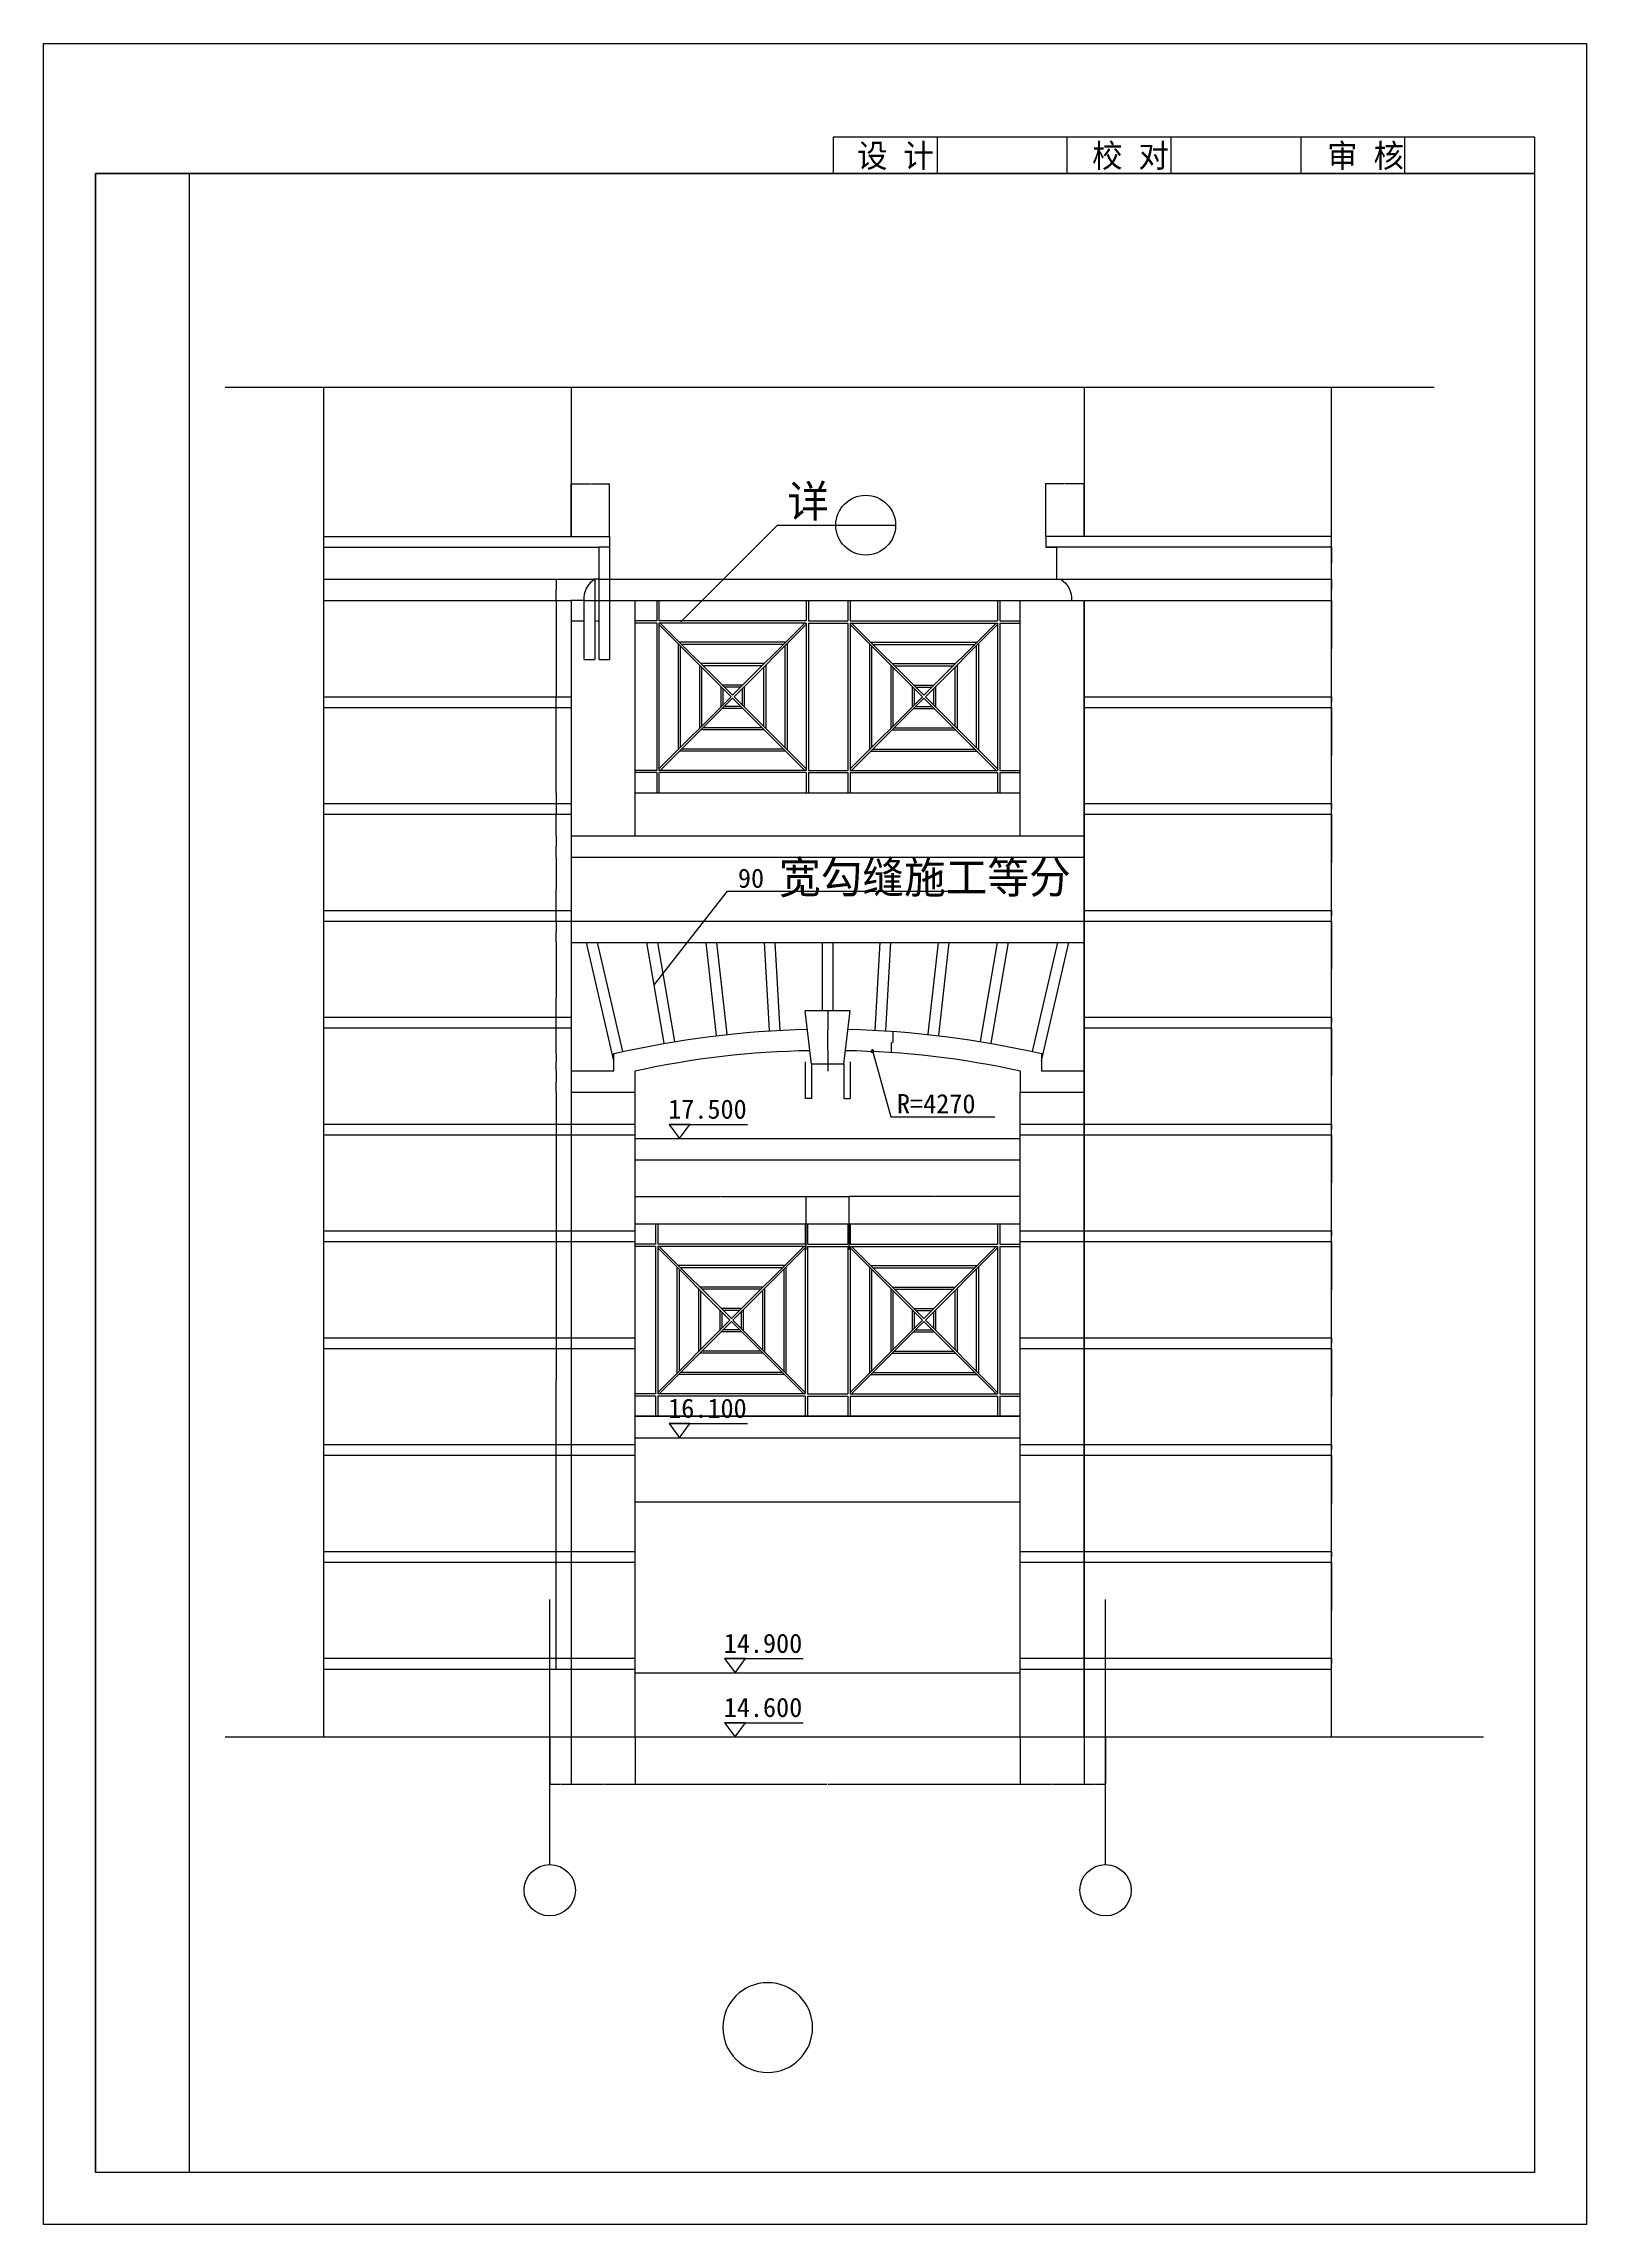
# Model space of a CAD drawing. Header units: metres. Extents: x -2 to 48064, y 0 to 84902.
# Drawn here: x 40847 to 48064, y 65474 to 75680 of the extents above; entities that cross this region are included whole.
import ezdxf

# ---------------------------------------------------------------- set-up
doc = ezdxf.new("R2010")
doc.units = ezdxf.units.M
for name, color, linetype in [('BHATCH', 15, 'Continuous'), ('DIM', 3, 'Continuous'), ('PUB_DIM', 3, 'Continuous'), ('PUB_TEXT', 7, 'Continuous'), ('TK', 143, 'Continuous'), ('WALL', 2, 'Continuous')]:
    doc.layers.add(name, color=color, linetype=linetype)
doc.dimstyles.get("Standard").update_dxf_attribs({"dimtxt": 2.5, "dimasz": 2.5, "dimexe": 1.25, "dimexo": 0.625, "dimtad": 1, "dimcen": 2.5, "dimazin": 3, "dimtfac": 1, "dimtmove": 0, "dimatfit": 3})

# ---------------------------------------------------------------- blocks, each defined once
blk = doc.blocks.new('_INDEX1')
blk.add_lwpolyline([(-0.5, 0, 1), (0.5, 0, 1)], format="xyb", close=True)
blk = doc.blocks.new('_INDEX')
blk.add_line((-0.5, 0), (0.5, 0))
blk.add_circle((0, 0), 0.5)
blk = doc.blocks.new('*D106')
for p, q in [((43315.06, 73372.77), (43315.06, 73618.68)), ((43315.31, 73618.68), (43403.56, 73618.68)), ((43406.56, 73618.68), (43494.81, 73618.68)), ((43495.06, 73372.77), (43495.06, 73618.68))]:
    blk.add_line(p, q)
at = {"layer": 'Defpoints'}
for p in [(43315.06, 73618.68), (43315.06, 73372.77), (43495.06, 73372.77)]:
    blk.add_point(p, dxfattribs=at)
at = {"layer": 'DIM', "insert": (43405.06, 73618.68), "char_height": 1, "attachment_point": 5}
blk.add_mtext('180', dxfattribs=at)
blk = doc.blocks.new('*D107')
for p, q in [((43244.48, 73122.77), (43244.23, 73122.77)), ((43244.73, 73172.77), (43244.73, 73122.77)), ((43244.73, 73072.77), (43244.73, 73122.77)), ((43244.73, 73122.77), (43244.73, 73122.77)), ((43244.98, 73122.77), (43245.23, 73122.77))]:
    blk.add_line(p, q)
at = {"layer": 'Defpoints'}
for p in [(43244.73, 73172.77), (43244.73, 73122.77), (43244.73, 73072.77)]:
    blk.add_point(p, dxfattribs=at)
at = {"layer": 'DIM', "insert": (43244.73, 73123.895), "char_height": 1, "attachment_point": 5}
blk.add_mtext('0', dxfattribs=at)
blk = doc.blocks.new('*D108')
for p, q in [((43244.73, 73072.77), (43244.73, 72622.77)), ((43244.48, 72622.77), (43244.23, 72622.77)), ((43244.73, 72172.77), (43244.73, 72622.77)), ((43244.73, 72622.77), (43244.73, 72622.77)), ((43244.98, 72622.77), (43245.23, 72622.77))]:
    blk.add_line(p, q)
at = {"layer": 'Defpoints'}
for p in [(43244.73, 73072.77), (43244.73, 72622.77), (43244.73, 72172.77)]:
    blk.add_point(p, dxfattribs=at)
at = {"layer": 'DIM', "insert": (43244.73, 72623.895), "char_height": 1, "attachment_point": 5}
blk.add_mtext('0', dxfattribs=at)
blk = doc.blocks.new('*D109')
for p, q in [((43244.73, 72172.77), (43244.73, 72072.77)), ((43244.48, 72072.77), (43244.23, 72072.77)), ((43244.73, 71972.77), (43244.73, 72072.77)), ((43244.73, 72072.77), (43244.73, 72072.77)), ((43244.98, 72072.77), (43245.23, 72072.77))]:
    blk.add_line(p, q)
at = {"layer": 'Defpoints'}
for p in [(43244.73, 72172.77), (43244.73, 72072.77), (43244.73, 71972.77)]:
    blk.add_point(p, dxfattribs=at)
at = {"layer": 'DIM', "insert": (43244.73, 72073.895), "char_height": 1, "attachment_point": 5}
blk.add_mtext('0', dxfattribs=at)
blk = doc.blocks.new('*D110')
for p, q in [((43244.73, 71972.77), (43244.73, 71922.77)), ((43244.48, 71922.77), (43244.23, 71922.77)), ((43244.73, 71872.77), (43244.73, 71922.77)), ((43244.73, 71922.77), (43244.73, 71922.77)), ((43244.98, 71922.77), (43245.23, 71922.77))]:
    blk.add_line(p, q)
at = {"layer": 'Defpoints'}
for p in [(43244.73, 71972.77), (43244.73, 71922.77), (43244.73, 71872.77)]:
    blk.add_point(p, dxfattribs=at)
at = {"layer": 'DIM', "insert": (43244.73, 71923.895), "char_height": 1, "attachment_point": 5}
blk.add_mtext('0', dxfattribs=at)
blk = doc.blocks.new('*D111')
for p, q in [((43244.73, 71872.77), (43244.73, 71722.77)), ((43244.48, 71722.77), (43244.23, 71722.77)), ((43244.73, 71572.77), (43244.73, 71722.77)), ((43244.73, 71722.77), (43244.73, 71722.77)), ((43244.98, 71722.77), (43245.23, 71722.77))]:
    blk.add_line(p, q)
at = {"layer": 'Defpoints'}
for p in [(43244.73, 71872.77), (43244.73, 71722.77), (43244.73, 71572.77)]:
    blk.add_point(p, dxfattribs=at)
at = {"layer": 'DIM', "insert": (43244.73, 71723.895), "char_height": 1, "attachment_point": 5}
blk.add_mtext('0', dxfattribs=at)
blk = doc.blocks.new('*D112')
for p, q in [((43244.73, 71572.77), (43244.73, 71522.77)), ((43244.48, 71522.77), (43244.23, 71522.77)), ((43244.73, 71472.77), (43244.73, 71522.77)), ((43244.73, 71522.77), (43244.73, 71522.77)), ((43244.98, 71522.77), (43245.23, 71522.77))]:
    blk.add_line(p, q)
at = {"layer": 'Defpoints'}
for p in [(43244.73, 71572.77), (43244.73, 71522.77), (43244.73, 71472.77)]:
    blk.add_point(p, dxfattribs=at)
at = {"layer": 'DIM', "insert": (43244.73, 71523.895), "char_height": 1, "attachment_point": 5}
blk.add_mtext('0', dxfattribs=at)
blk = doc.blocks.new('*D113')
for p, q in [((46871.78, 73447.28), (46871.53, 73447.28)), ((46872.03, 73372.77), (46872.03, 73447.28)), ((46872.03, 73322.77), (46872.03, 73447.28)), ((46872.03, 73447.28), (46872.03, 73447.28)), ((46872.28, 73447.28), (46872.53, 73447.28))]:
    blk.add_line(p, q)
at = {"layer": 'Defpoints'}
for p in [(46872.03, 73447.28), (46872.03, 73372.77), (46872.03, 73322.77)]:
    blk.add_point(p, dxfattribs=at)
at = {"layer": 'DIM', "insert": (46872.03, 73448.405), "char_height": 1, "attachment_point": 5}
blk.add_mtext('0', dxfattribs=at)
blk = doc.blocks.new('*D114')
for p, q in [((46872.03, 73322.77), (46872.03, 73247.77)), ((46871.78, 73247.77), (46871.53, 73247.77)), ((46872.03, 73172.77), (46872.03, 73247.77)), ((46872.03, 73247.77), (46872.03, 73247.77)), ((46872.28, 73247.77), (46872.53, 73247.77))]:
    blk.add_line(p, q)
at = {"layer": 'Defpoints'}
for p in [(46872.03, 73322.77), (46872.03, 73247.77), (46872.03, 73172.77)]:
    blk.add_point(p, dxfattribs=at)
at = {"layer": 'DIM', "insert": (46872.03, 73248.895), "char_height": 1, "attachment_point": 5}
blk.add_mtext('0', dxfattribs=at)
blk = doc.blocks.new('*D115')
for p, q in [((46871.78, 73122.77), (46871.53, 73122.77)), ((46872.03, 73172.77), (46872.03, 73122.77)), ((46872.03, 73072.77), (46872.03, 73122.77)), ((46872.03, 73122.77), (46872.03, 73122.77)), ((46872.28, 73122.77), (46872.53, 73122.77))]:
    blk.add_line(p, q)
at = {"layer": 'Defpoints'}
for p in [(46872.03, 73172.77), (46872.03, 73122.77), (46872.03, 73072.77)]:
    blk.add_point(p, dxfattribs=at)
at = {"layer": 'DIM', "insert": (46872.03, 73123.895), "char_height": 1, "attachment_point": 5}
blk.add_mtext('0', dxfattribs=at)
blk = doc.blocks.new('*D116')
for p, q in [((46872.03, 73072.77), (46872.03, 72847.77)), ((46871.78, 72847.77), (46871.53, 72847.77)), ((46872.03, 72622.77), (46872.03, 72847.77)), ((46872.03, 72847.77), (46872.03, 72847.77)), ((46872.28, 72847.77), (46872.53, 72847.77))]:
    blk.add_line(p, q)
at = {"layer": 'Defpoints'}
for p in [(46872.03, 73072.77), (46872.03, 72847.77), (46872.03, 72622.77)]:
    blk.add_point(p, dxfattribs=at)
at = {"layer": 'DIM', "insert": (46872.03, 72848.895), "char_height": 1, "attachment_point": 5}
blk.add_mtext('0', dxfattribs=at)
blk = doc.blocks.new('*D117')
for p, q in [((46871.78, 72597.77), (46871.53, 72597.77)), ((46872.03, 72622.77), (46872.03, 72597.77)), ((46872.03, 72572.77), (46872.03, 72597.77)), ((46872.03, 72597.77), (46872.03, 72597.77)), ((46872.28, 72597.77), (46872.53, 72597.77))]:
    blk.add_line(p, q)
at = {"layer": 'Defpoints'}
for p in [(46872.03, 72622.77), (46872.03, 72597.77), (46872.03, 72572.77)]:
    blk.add_point(p, dxfattribs=at)
at = {"layer": 'DIM', "insert": (46872.03, 72598.895), "char_height": 1, "attachment_point": 5}
blk.add_mtext('0', dxfattribs=at)
blk = doc.blocks.new('*D118')
for p, q in [((46871.78, 72097.77), (46871.53, 72097.77)), ((46872.03, 72122.77), (46872.03, 72097.77)), ((46872.03, 72072.77), (46872.03, 72097.77)), ((46872.03, 72097.77), (46872.03, 72097.77)), ((46872.28, 72097.77), (46872.53, 72097.77))]:
    blk.add_line(p, q)
at = {"layer": 'Defpoints'}
for p in [(46872.03, 72122.77), (46872.03, 72097.77), (46872.03, 72072.77)]:
    blk.add_point(p, dxfattribs=at)
at = {"layer": 'DIM', "insert": (46872.03, 72098.895), "char_height": 1, "attachment_point": 5}
blk.add_mtext('0', dxfattribs=at)
blk = doc.blocks.new('*D119')
for p, q in [((46872.03, 72572.77), (46872.03, 72347.77)), ((46871.78, 72347.77), (46871.53, 72347.77)), ((46872.03, 72122.77), (46872.03, 72347.77)), ((46872.03, 72347.77), (46872.03, 72347.77)), ((46872.28, 72347.77), (46872.53, 72347.77))]:
    blk.add_line(p, q)
at = {"layer": 'Defpoints'}
for p in [(46872.03, 72572.77), (46872.03, 72347.77), (46872.03, 72122.77)]:
    blk.add_point(p, dxfattribs=at)
at = {"layer": 'DIM', "insert": (46872.03, 72348.895), "char_height": 1, "attachment_point": 5}
blk.add_mtext('0', dxfattribs=at)
blk = doc.blocks.new('*D120')
for p, q in [((46872.03, 71572.77), (46872.03, 71347.77)), ((46871.78, 71347.77), (46871.53, 71347.77)), ((46872.03, 71122.77), (46872.03, 71347.77)), ((46872.03, 71347.77), (46872.03, 71347.77)), ((46872.28, 71347.77), (46872.53, 71347.77))]:
    blk.add_line(p, q)
at = {"layer": 'Defpoints'}
for p in [(46872.03, 71572.77), (46872.03, 71347.77), (46872.03, 71122.77)]:
    blk.add_point(p, dxfattribs=at)
at = {"layer": 'DIM', "insert": (46872.03, 71348.895), "char_height": 1, "attachment_point": 5}
blk.add_mtext('0', dxfattribs=at)
blk = doc.blocks.new('*D121')
for p, q in [((46871.78, 71097.77), (46871.53, 71097.77)), ((46872.03, 71122.77), (46872.03, 71097.77)), ((46872.03, 71072.77), (46872.03, 71097.77)), ((46872.03, 71097.77), (46872.03, 71097.77)), ((46872.28, 71097.77), (46872.53, 71097.77))]:
    blk.add_line(p, q)
at = {"layer": 'Defpoints'}
for p in [(46872.03, 71122.77), (46872.03, 71097.77), (46872.03, 71072.77)]:
    blk.add_point(p, dxfattribs=at)
at = {"layer": 'DIM', "insert": (46872.03, 71098.895), "char_height": 1, "attachment_point": 5}
blk.add_mtext('0', dxfattribs=at)
blk = doc.blocks.new('*D122')
for p, q in [((46871.78, 71597.77), (46871.53, 71597.77)), ((46872.03, 71622.77), (46872.03, 71597.77)), ((46872.03, 71572.77), (46872.03, 71597.77)), ((46872.03, 71597.77), (46872.03, 71597.77)), ((46872.28, 71597.77), (46872.53, 71597.77))]:
    blk.add_line(p, q)
at = {"layer": 'Defpoints'}
for p in [(46872.03, 71622.77), (46872.03, 71597.77), (46872.03, 71572.77)]:
    blk.add_point(p, dxfattribs=at)
at = {"layer": 'DIM', "insert": (46872.03, 71598.895), "char_height": 1, "attachment_point": 5}
blk.add_mtext('0', dxfattribs=at)
blk = doc.blocks.new('*D123')
for p, q in [((46872.03, 72072.77), (46872.03, 71847.77)), ((46871.78, 71847.77), (46871.53, 71847.77)), ((46872.03, 71622.77), (46872.03, 71847.77)), ((46872.03, 71847.77), (46872.03, 71847.77)), ((46872.28, 71847.77), (46872.53, 71847.77))]:
    blk.add_line(p, q)
at = {"layer": 'Defpoints'}
for p in [(46872.03, 72072.77), (46872.03, 71847.77), (46872.03, 71622.77)]:
    blk.add_point(p, dxfattribs=at)
at = {"layer": 'DIM', "insert": (46872.03, 71848.895), "char_height": 1, "attachment_point": 5}
blk.add_mtext('0', dxfattribs=at)
blk = doc.blocks.new('*D124')
for p, q in [((46872.03, 70572.77), (46872.03, 70347.77)), ((46871.78, 70347.77), (46871.53, 70347.77)), ((46872.03, 70122.77), (46872.03, 70347.77)), ((46872.03, 70347.77), (46872.03, 70347.77)), ((46872.28, 70347.77), (46872.53, 70347.77))]:
    blk.add_line(p, q)
at = {"layer": 'Defpoints'}
for p in [(46872.03, 70572.77), (46872.03, 70347.77), (46872.03, 70122.77)]:
    blk.add_point(p, dxfattribs=at)
at = {"layer": 'DIM', "insert": (46872.03, 70348.895), "char_height": 1, "attachment_point": 5}
blk.add_mtext('0', dxfattribs=at)
blk = doc.blocks.new('*D125')
for p, q in [((46872.03, 70122.77), (46872.03, 70097.77)), ((46871.78, 70097.77), (46871.53, 70097.77)), ((46872.03, 70072.77), (46872.03, 70097.77)), ((46872.03, 70097.77), (46872.03, 70097.77)), ((46872.28, 70097.77), (46872.53, 70097.77))]:
    blk.add_line(p, q)
at = {"layer": 'Defpoints'}
for p in [(46872.03, 70122.77), (46872.03, 70097.77), (46872.03, 70072.77)]:
    blk.add_point(p, dxfattribs=at)
at = {"layer": 'DIM', "insert": (46872.03, 70098.895), "char_height": 1, "attachment_point": 5}
blk.add_mtext('0', dxfattribs=at)
blk = doc.blocks.new('*D126')
for p, q in [((46872.03, 70072.77), (46872.03, 69847.77)), ((46871.78, 69847.77), (46871.53, 69847.77)), ((46872.03, 69622.77), (46872.03, 69847.77)), ((46872.03, 69847.77), (46872.03, 69847.77)), ((46872.28, 69847.77), (46872.53, 69847.77))]:
    blk.add_line(p, q)
at = {"layer": 'Defpoints'}
for p in [(46872.03, 70072.77), (46872.03, 69847.77), (46872.03, 69622.77)]:
    blk.add_point(p, dxfattribs=at)
at = {"layer": 'DIM', "insert": (46872.03, 69848.895), "char_height": 1, "attachment_point": 5}
blk.add_mtext('0', dxfattribs=at)
blk = doc.blocks.new('*D127')
for p, q in [((46872.03, 69622.77), (46872.03, 69597.77)), ((46871.78, 69597.77), (46871.53, 69597.77)), ((46872.03, 69572.77), (46872.03, 69597.77)), ((46872.03, 69597.77), (46872.03, 69597.77)), ((46872.28, 69597.77), (46872.53, 69597.77))]:
    blk.add_line(p, q)
at = {"layer": 'Defpoints'}
for p in [(46872.03, 69622.77), (46872.03, 69597.77), (46872.03, 69572.77)]:
    blk.add_point(p, dxfattribs=at)
at = {"layer": 'DIM', "insert": (46872.03, 69598.895), "char_height": 1, "attachment_point": 5}
blk.add_mtext('0', dxfattribs=at)
blk = doc.blocks.new('*D128')
for p, q in [((46871.78, 69097.77), (46871.53, 69097.77)), ((46872.03, 69122.77), (46872.03, 69097.77)), ((46872.03, 69072.77), (46872.03, 69097.77)), ((46872.03, 69097.77), (46872.03, 69097.77)), ((46872.28, 69097.77), (46872.53, 69097.77))]:
    blk.add_line(p, q)
at = {"layer": 'Defpoints'}
for p in [(46872.03, 69122.77), (46872.03, 69097.77), (46872.03, 69072.77)]:
    blk.add_point(p, dxfattribs=at)
at = {"layer": 'DIM', "insert": (46872.03, 69098.895), "char_height": 1, "attachment_point": 5}
blk.add_mtext('0', dxfattribs=at)
blk = doc.blocks.new('*D129')
for p, q in [((46872.03, 69572.77), (46872.03, 69347.77)), ((46871.78, 69347.77), (46871.53, 69347.77)), ((46872.03, 69122.77), (46872.03, 69347.77)), ((46872.03, 69347.77), (46872.03, 69347.77)), ((46872.28, 69347.77), (46872.53, 69347.77))]:
    blk.add_line(p, q)
at = {"layer": 'Defpoints'}
for p in [(46872.03, 69572.77), (46872.03, 69347.77), (46872.03, 69122.77)]:
    blk.add_point(p, dxfattribs=at)
at = {"layer": 'DIM', "insert": (46872.03, 69348.895), "char_height": 1, "attachment_point": 5}
blk.add_mtext('0', dxfattribs=at)
blk = doc.blocks.new('*D130')
for p, q in [((46871.78, 70597.77), (46871.53, 70597.77)), ((46872.03, 70622.77), (46872.03, 70597.77)), ((46872.03, 70572.77), (46872.03, 70597.77)), ((46872.03, 70597.77), (46872.03, 70597.77)), ((46872.28, 70597.77), (46872.53, 70597.77))]:
    blk.add_line(p, q)
at = {"layer": 'Defpoints'}
for p in [(46872.03, 70622.77), (46872.03, 70597.77), (46872.03, 70572.77)]:
    blk.add_point(p, dxfattribs=at)
at = {"layer": 'DIM', "insert": (46872.03, 70598.895), "char_height": 1, "attachment_point": 5}
blk.add_mtext('0', dxfattribs=at)
blk = doc.blocks.new('*D131')
for p, q in [((46872.03, 71072.77), (46872.03, 70847.77)), ((46871.78, 70847.77), (46871.53, 70847.77)), ((46872.03, 70622.77), (46872.03, 70847.77)), ((46872.03, 70847.77), (46872.03, 70847.77)), ((46872.28, 70847.77), (46872.53, 70847.77))]:
    blk.add_line(p, q)
at = {"layer": 'Defpoints'}
for p in [(46872.03, 71072.77), (46872.03, 70847.77), (46872.03, 70622.77)]:
    blk.add_point(p, dxfattribs=at)
at = {"layer": 'DIM', "insert": (46872.03, 70848.895), "char_height": 1, "attachment_point": 5}
blk.add_mtext('0', dxfattribs=at)
blk = doc.blocks.new('*D132')
for p, q in [((43244.73, 71472.77), (43244.73, 71212.77)), ((43244.48, 71212.77), (43244.23, 71212.77)), ((43244.73, 70952.77), (43244.73, 71212.77)), ((43244.73, 71212.77), (43244.73, 71212.77)), ((43244.98, 71212.77), (43245.23, 71212.77))]:
    blk.add_line(p, q)
at = {"layer": 'Defpoints'}
for p in [(43244.73, 71472.77), (43244.73, 71212.77), (43244.73, 70952.77)]:
    blk.add_point(p, dxfattribs=at)
at = {"layer": 'DIM', "insert": (43244.73, 71213.895), "char_height": 1, "attachment_point": 5}
blk.add_mtext('0', dxfattribs=at)
blk = doc.blocks.new('*D133')
for p, q in [((43244.73, 70952.77), (43244.73, 70912.77)), ((43244.48, 70912.77), (43244.23, 70912.77)), ((43244.73, 70872.77), (43244.73, 70912.77)), ((43244.73, 70912.77), (43244.73, 70912.77)), ((43244.98, 70912.77), (43245.23, 70912.77))]:
    blk.add_line(p, q)
at = {"layer": 'Defpoints'}
for p in [(43244.73, 70952.77), (43244.73, 70912.77), (43244.73, 70872.77)]:
    blk.add_point(p, dxfattribs=at)
at = {"layer": 'DIM', "insert": (43244.73, 70913.895), "char_height": 1, "attachment_point": 5}
blk.add_mtext('0', dxfattribs=at)
blk = doc.blocks.new('*D134')
for p, q in [((43244.73, 70872.77), (43244.73, 70822.77)), ((43244.48, 70822.77), (43244.23, 70822.77)), ((43244.73, 70772.77), (43244.73, 70822.77)), ((43244.73, 70822.77), (43244.73, 70822.77)), ((43244.98, 70822.77), (43245.23, 70822.77))]:
    blk.add_line(p, q)
at = {"layer": 'Defpoints'}
for p in [(43244.73, 70872.77), (43244.73, 70822.77), (43244.73, 70772.77)]:
    blk.add_point(p, dxfattribs=at)
at = {"layer": 'DIM', "insert": (43244.73, 70823.895), "char_height": 1, "attachment_point": 5}
blk.add_mtext('0', dxfattribs=at)
blk = doc.blocks.new('*D135')
for p, q in [((43244.73, 70772.77), (43244.73, 69422.77)), ((43244.48, 69422.77), (43244.23, 69422.77)), ((43244.73, 68072.77), (43244.73, 69422.77)), ((43244.73, 69422.77), (43244.73, 69422.77)), ((43244.98, 69422.77), (43245.23, 69422.77))]:
    blk.add_line(p, q)
at = {"layer": 'Defpoints'}
for p in [(43244.73, 70772.77), (43244.73, 69422.77), (43244.73, 68072.77)]:
    blk.add_point(p, dxfattribs=at)
at = {"layer": 'DIM', "insert": (43244.73, 69423.895), "char_height": 1, "attachment_point": 5}
blk.add_mtext('0', dxfattribs=at)
blk = doc.blocks.new('*D136')
for p, q in [((46872.03, 69072.77), (46872.03, 68847.77)), ((46871.78, 68847.77), (46871.53, 68847.77)), ((46872.03, 68622.77), (46872.03, 68847.77)), ((46872.03, 68847.77), (46872.03, 68847.77)), ((46872.28, 68847.77), (46872.53, 68847.77))]:
    blk.add_line(p, q)
at = {"layer": 'Defpoints'}
for p in [(46872.03, 69072.77), (46872.03, 68847.77), (46872.03, 68622.77)]:
    blk.add_point(p, dxfattribs=at)
at = {"layer": 'DIM', "insert": (46872.03, 68848.895), "char_height": 1, "attachment_point": 5}
blk.add_mtext('0', dxfattribs=at)
blk = doc.blocks.new('*D137')
for p, q in [((46871.78, 68597.77), (46871.53, 68597.77)), ((46872.03, 68622.77), (46872.03, 68597.77)), ((46872.03, 68572.77), (46872.03, 68597.77)), ((46872.03, 68597.77), (46872.03, 68597.77)), ((46872.28, 68597.77), (46872.53, 68597.77))]:
    blk.add_line(p, q)
at = {"layer": 'Defpoints'}
for p in [(46872.03, 68622.77), (46872.03, 68597.77), (46872.03, 68572.77)]:
    blk.add_point(p, dxfattribs=at)
at = {"layer": 'DIM', "insert": (46872.03, 68598.895), "char_height": 1, "attachment_point": 5}
blk.add_mtext('0', dxfattribs=at)
blk = doc.blocks.new('*D138')
for p, q in [((46871.78, 68097.77), (46871.53, 68097.77)), ((46872.03, 68122.77), (46872.03, 68097.77)), ((46872.03, 68072.77), (46872.03, 68097.77)), ((46872.03, 68097.77), (46872.03, 68097.77)), ((46872.28, 68097.77), (46872.53, 68097.77))]:
    blk.add_line(p, q)
at = {"layer": 'Defpoints'}
for p in [(46872.03, 68122.77), (46872.03, 68097.77), (46872.03, 68072.77)]:
    blk.add_point(p, dxfattribs=at)
at = {"layer": 'DIM', "insert": (46872.03, 68098.895), "char_height": 1, "attachment_point": 5}
blk.add_mtext('0', dxfattribs=at)
blk = doc.blocks.new('*D139')
for p, q in [((46872.03, 68572.77), (46872.03, 68347.77)), ((46871.78, 68347.77), (46871.53, 68347.77)), ((46872.03, 68122.77), (46872.03, 68347.77)), ((46872.03, 68347.77), (46872.03, 68347.77)), ((46872.28, 68347.77), (46872.53, 68347.77))]:
    blk.add_line(p, q)
at = {"layer": 'Defpoints'}
for p in [(46872.03, 68572.77), (46872.03, 68347.77), (46872.03, 68122.77)]:
    blk.add_point(p, dxfattribs=at)
at = {"layer": 'DIM', "insert": (46872.03, 68348.895), "char_height": 1, "attachment_point": 5}
blk.add_mtext('0', dxfattribs=at)
blk = doc.blocks.new('*D140')
for p, q in [((45623.56, 73618.68), (45534.81, 73618.68)), ((45535.06, 73372.77), (45535.06, 73618.68)), ((45715.31, 73618.68), (45626.56, 73618.68)), ((45715.06, 73372.77), (45715.06, 73618.68))]:
    blk.add_line(p, q)
at = {"layer": 'Defpoints'}
for p in [(45715.06, 73618.68), (45535.06, 73372.77), (45715.06, 73372.77)]:
    blk.add_point(p, dxfattribs=at)
at = {"layer": 'DIM', "insert": (45625.06, 73618.68), "char_height": 1, "attachment_point": 5}
blk.add_mtext('180', dxfattribs=at)
blk = doc.blocks.new('*D141')
for p, q in [((43315.06, 73072.77), (43315.06, 72978.79)), ((43315.31, 72978.79), (43344.06, 72978.79)), ((43346.06, 72978.79), (43374.81, 72978.79)), ((43375.06, 73072.77), (43375.06, 72978.79))]:
    blk.add_line(p, q)
at = {"layer": 'Defpoints'}
for p in [(43315.06, 73072.77), (43315.06, 72978.79), (43375.06, 73072.77)]:
    blk.add_point(p, dxfattribs=at)
at = {"layer": 'DIM', "insert": (43345.06, 72978.79), "char_height": 1, "attachment_point": 5}
blk.add_mtext('60', dxfattribs=at)
blk = doc.blocks.new('*D142')
for p, q in [((43425.06, 73172.77), (43425.06, 72798.01)), ((43375.06, 73072.77), (43375.06, 72798.01)), ((43375.31, 72798.01), (43399.06, 72798.01)), ((43401.06, 72798.01), (43424.81, 72798.01))]:
    blk.add_line(p, q)
at = {"layer": 'Defpoints'}
for p in [(43425.06, 73172.77), (43375.06, 73072.77), (43375.06, 72798.01)]:
    blk.add_point(p, dxfattribs=at)
at = {"layer": 'DIM', "insert": (43400.06, 72798.01), "char_height": 1, "attachment_point": 5}
blk.add_mtext('50', dxfattribs=at)
blk = doc.blocks.new('*D143')
for p, q in [((43425.06, 73172.77), (43425.06, 72978.79)), ((43445.06, 73172.77), (43445.06, 72978.79)), ((43425.31, 72978.79), (43434.06, 72978.79)), ((43436.06, 72978.79), (43444.81, 72978.79))]:
    blk.add_line(p, q)
at = {"layer": 'Defpoints'}
for p in [(43425.06, 73172.77), (43445.06, 73172.77), (43425.06, 72978.79)]:
    blk.add_point(p, dxfattribs=at)
at = {"layer": 'DIM', "insert": (43435.06, 72978.79), "char_height": 1, "attachment_point": 5}
blk.add_mtext('20', dxfattribs=at)
blk = doc.blocks.new('*D144')
for p, q in [((43495.06, 73322.77), (43495.06, 72798.01)), ((43445.06, 73172.77), (43445.06, 72798.01)), ((43445.31, 72798.01), (43469.06, 72798.01)), ((43471.06, 72798.01), (43494.81, 72798.01))]:
    blk.add_line(p, q)
at = {"layer": 'Defpoints'}
for p in [(43495.06, 73322.77), (43445.06, 73172.77), (43445.06, 72798.01)]:
    blk.add_point(p, dxfattribs=at)
at = {"layer": 'DIM', "insert": (43470.06, 72798.01), "char_height": 1, "attachment_point": 5}
blk.add_mtext('50', dxfattribs=at)
blk = doc.blocks.new('*D145')
for p, q in [((44515.06, 70968.69), (44515.06, 70870.1)), ((44514.81, 70870.1), (44514.56, 70870.1)), ((44515.06, 70903.69), (44515.06, 70870.1)), ((44515.06, 70870.1), (44515.06, 70870.1)), ((44515.31, 70870.1), (44515.56, 70870.1))]:
    blk.add_line(p, q)
at = {"layer": 'Defpoints'}
for p in [(44515.06, 70968.69), (44515.06, 70903.69), (44515.06, 70870.1)]:
    blk.add_point(p, dxfattribs=at)
at = {"layer": 'DIM', "insert": (44515.06, 70871.225), "char_height": 1, "attachment_point": 5}
blk.add_mtext('0', dxfattribs=at)
blk = doc.blocks.new('*D146')
for p, q in [((44515.06, 71153.69), (44515.06, 71061.19)), ((44514.81, 71061.19), (44514.56, 71061.19)), ((44515.06, 70968.69), (44515.06, 71061.19)), ((44515.06, 71061.19), (44515.06, 71061.19)), ((44515.31, 71061.19), (44515.56, 71061.19))]:
    blk.add_line(p, q)
at = {"layer": 'Defpoints'}
for p in [(44515.06, 71153.69), (44515.06, 71061.19), (44515.06, 70968.69)]:
    blk.add_point(p, dxfattribs=at)
at = {"layer": 'DIM', "insert": (44515.06, 71062.315), "char_height": 1, "attachment_point": 5}
blk.add_mtext('0', dxfattribs=at)
blk = doc.blocks.new('*D147')
for p, q in [((44590.06, 70903.69), (44590.06, 70742.13)), ((44620.06, 70915.04), (44620.06, 70742.13)), ((44590.31, 70742.13), (44604.06, 70742.13)), ((44606.06, 70742.13), (44619.81, 70742.13))]:
    blk.add_line(p, q)
at = {"layer": 'Defpoints'}
for p in [(44590.06, 70903.69), (44620.06, 70915.04), (44590.06, 70742.13)]:
    blk.add_point(p, dxfattribs=at)
at = {"layer": 'DIM', "insert": (44605.06, 70742.13), "char_height": 1, "attachment_point": 5}
blk.add_mtext('30', dxfattribs=at)
blk = doc.blocks.new('*D148')
for p, q in [((44410.06, 70915.04), (44410.06, 70742.13)), ((44440.06, 70903.69), (44440.06, 70742.13)), ((44424.06, 70742.13), (44409.81, 70742.13)), ((44440.31, 70742.13), (44426.06, 70742.13))]:
    blk.add_line(p, q)
at = {"layer": 'Defpoints'}
for p in [(44410.06, 70915.04), (44440.06, 70903.69), (44440.06, 70742.13)]:
    blk.add_point(p, dxfattribs=at)
at = {"layer": 'DIM', "insert": (44425.06, 70742.13), "char_height": 1, "attachment_point": 5}
blk.add_mtext('30', dxfattribs=at)
blk = doc.blocks.new('*D149')
for p, q in [((43615.06, 70036.08), (43615.06, 70284.03)), ((43615.31, 70284.03), (44013.56, 70284.03)), ((44016.56, 70284.03), (44414.81, 70284.03)), ((44415.06, 70036.08), (44415.06, 70284.03))]:
    blk.add_line(p, q)
at = {"layer": 'Defpoints'}
for p in [(43615.06, 70284.03), (43615.06, 70036.08), (44415.06, 70036.08)]:
    blk.add_point(p, dxfattribs=at)
at = {"layer": 'DIM', "insert": (44015.06, 70284.03), "char_height": 1, "attachment_point": 5}
blk.add_mtext('800', dxfattribs=at)
blk = doc.blocks.new('*D150')
for p, q in [((45013.56, 70284.03), (44614.81, 70284.03)), ((44615.06, 70036.08), (44615.06, 70284.03)), ((45415.31, 70284.03), (45016.56, 70284.03)), ((45415.06, 70036.08), (45415.06, 70284.03))]:
    blk.add_line(p, q)
at = {"layer": 'Defpoints'}
for p in [(45415.06, 70284.03), (44615.06, 70036.08), (45415.06, 70036.08)]:
    blk.add_point(p, dxfattribs=at)
at = {"layer": 'DIM', "insert": (45015.06, 70284.03), "char_height": 1, "attachment_point": 5}
blk.add_mtext('800', dxfattribs=at)
blk = doc.blocks.new('*D151')
for p, q in [((44415.06, 70036.08), (44415.06, 70284.03)), ((44415.31, 70284.03), (44513.56, 70284.03)), ((44516.56, 70284.03), (44614.81, 70284.03)), ((44615.06, 70036.08), (44615.06, 70284.03))]:
    blk.add_line(p, q)
at = {"layer": 'Defpoints'}
for p in [(44415.06, 70284.03), (44415.06, 70036.08), (44615.06, 70036.08)]:
    blk.add_point(p, dxfattribs=at)
at = {"layer": 'DIM', "insert": (44515.06, 70284.03), "char_height": 1, "attachment_point": 5}
blk.add_mtext('200', dxfattribs=at)
blk = doc.blocks.new('*D152')
for p, q in [((43215.06, 67755.38), (43215.06, 67533.12)), ((43315.06, 67755.38), (43315.06, 67533.12)), ((43215.31, 67533.12), (43263.56, 67533.12)), ((43266.56, 67533.12), (43314.81, 67533.12))]:
    blk.add_line(p, q)
at = {"layer": 'Defpoints'}
for p in [(43215.06, 67755.38), (43315.06, 67755.38), (43215.06, 67533.12)]:
    blk.add_point(p, dxfattribs=at)
at = {"layer": 'DIM', "insert": (43265.06, 67533.12), "char_height": 1, "attachment_point": 5}
blk.add_mtext('100', dxfattribs=at)
blk = doc.blocks.new('*D153')
for p, q in [((43315.06, 67755.38), (43315.06, 67533.12)), ((43615.06, 67755.38), (43615.06, 67533.12)), ((43315.31, 67533.12), (43463.56, 67533.12)), ((43466.56, 67533.12), (43614.81, 67533.12))]:
    blk.add_line(p, q)
at = {"layer": 'Defpoints'}
for p in [(43315.06, 67755.38), (43615.06, 67755.38), (43315.06, 67533.12)]:
    blk.add_point(p, dxfattribs=at)
at = {"layer": 'DIM', "insert": (43465.06, 67533.12), "char_height": 1, "attachment_point": 5}
blk.add_mtext('300', dxfattribs=at)
blk = doc.blocks.new('*D154')
for p, q in [((43615.06, 67755.38), (43615.06, 67533.12)), ((45415.06, 67755.38), (45415.06, 67533.12)), ((43615.31, 67533.12), (44513.06, 67533.12)), ((44517.06, 67533.12), (45414.81, 67533.12))]:
    blk.add_line(p, q)
at = {"layer": 'Defpoints'}
for p in [(43615.06, 67755.38), (45415.06, 67755.38), (43615.06, 67533.12)]:
    blk.add_point(p, dxfattribs=at)
at = {"layer": 'DIM', "insert": (44515.06, 67533.12), "char_height": 1, "attachment_point": 5}
blk.add_mtext('1800', dxfattribs=at)
blk = doc.blocks.new('*D155')
for p, q in [((45415.06, 67755.38), (45415.06, 67533.12)), ((45715.06, 67755.38), (45715.06, 67533.12)), ((45415.31, 67533.12), (45563.56, 67533.12)), ((45566.56, 67533.12), (45714.81, 67533.12))]:
    blk.add_line(p, q)
at = {"layer": 'Defpoints'}
for p in [(45415.06, 67755.38), (45715.06, 67755.38), (45415.06, 67533.12)]:
    blk.add_point(p, dxfattribs=at)
at = {"layer": 'DIM', "insert": (45565.06, 67533.12), "char_height": 1, "attachment_point": 5}
blk.add_mtext('300', dxfattribs=at)
blk = doc.blocks.new('*D156')
for p, q in [((45715.06, 67755.38), (45715.06, 67533.12)), ((45815.06, 67755.38), (45815.06, 67533.12)), ((45715.31, 67533.12), (45763.56, 67533.12)), ((45766.56, 67533.12), (45814.81, 67533.12))]:
    blk.add_line(p, q)
at = {"layer": 'Defpoints'}
for p in [(45715.06, 67755.38), (45815.06, 67755.38), (45715.06, 67533.12)]:
    blk.add_point(p, dxfattribs=at)
at = {"layer": 'DIM', "insert": (45765.06, 67533.12), "char_height": 1, "attachment_point": 5}
blk.add_mtext('100', dxfattribs=at)
blk = doc.blocks.new('*D157')
for p, q in [((44820.53, 71058), (44820.53, 71004.78)), ((44813.54, 70958.25), (44813.54, 71004.78)), ((44813.79, 71004.78), (44815.035, 71004.78)), ((44819.035, 71004.78), (44820.28, 71004.78))]:
    blk.add_line(p, q)
at = {"layer": 'Defpoints'}
for p in [(44820.53, 71058), (44813.54, 71004.78), (44813.54, 70958.25)]:
    blk.add_point(p, dxfattribs=at)
at = {"layer": 'DIM', "insert": (44817.035, 71004.78), "char_height": 1, "attachment_point": 5}
blk.add_mtext('6,99', dxfattribs=at)

msp = doc.modelspace()

# ---------------------------------------------------------------- linework, layer by layer
at = {"layer": 'BHATCH'}
for p, q in [((42158.1, 73322.77), (43445.06, 73322.77)), ((46872.03, 73372.77), (45535.06, 73372.77)), ((46872.03, 73322.77), (45535.06, 73322.77)), ((42158.1, 73172.77), (43425.06, 73172.77)), ((43445.06, 73172.77), (46872.03, 73172.77)), ((42158.1, 73072.77), (43315.06, 73072.77)), ((43375.06, 73072.77), (46872.03, 73072.77)), ((43615.06, 71972.77), (43615.06, 73072.77)), ((43715.06, 72977.77), (43615.06, 72977.77)), ((43715.06, 73072.77), (43715.06, 72977.77)), ((43725.06, 73072.77), (43725.06, 72977.77)), ((44415.06, 72977.77), (43725.06, 72977.77)), ((44415.06, 73072.77), (44415.06, 72977.77)), ((44425.06, 73072.77), (44425.06, 72977.77)), ((44425.06, 72977.77), (44610.06, 72977.77)), ((44610.06, 73072.77), (44610.06, 72977.77)), ((44620.06, 73072.77), (44620.06, 72977.77)), ((44620.06, 72977.77), (45310.06, 72977.77)), ((45310.06, 73072.77), (45310.06, 72977.77)), ((45320.06, 73072.77), (45320.06, 72977.77)), ((45320.06, 72977.77), (45415.06, 72977.77)), ((45415.06, 71972.77), (45415.06, 73072.77)), ((43715.06, 72967.77), (43615.06, 72967.77)), ((43715.06, 72967.77), (43715.06, 72277.77)), ((43725.06, 72967.77), (43725.06, 72277.77)), ((44415.06, 72967.77), (43725.06, 72967.77)), ((43725.06, 72960.7), (44062.99, 72622.77)), ((43732.13, 72967.77), (44070.06, 72629.84)), ((44317.99, 72877.77), (43822.13, 72877.77)), ((44070.06, 72629.84), (44407.99, 72967.77)), ((44077.13, 72622.77), (44415.06, 72960.7)), ((44415.06, 72967.77), (44415.06, 72277.77)), ((44425.06, 72967.77), (44425.06, 72277.77)), ((44425.06, 72967.77), (44610.06, 72967.77)), ((44610.06, 72967.77), (44610.06, 72277.77)), ((44620.06, 72967.77), (44620.06, 72277.77)), ((44620.06, 72967.77), (45310.06, 72967.77)), ((44957.99, 72622.77), (44620.06, 72960.7)), ((44965.06, 72629.84), (44627.13, 72967.77)), ((44717.13, 72877.77), (45212.99, 72877.77)), ((45302.99, 72967.77), (44965.06, 72629.84)), ((45310.06, 72960.7), (44972.13, 72622.77)), ((45310.06, 72967.77), (45310.06, 72277.77)), ((45320.06, 72967.77), (45320.06, 72277.77)), ((45320.06, 72967.77), (45415.06, 72967.77)), ((43815.06, 72870.7), (43815.06, 72374.84)), ((43825.06, 72860.7), (43825.06, 72384.84)), ((44307.99, 72867.77), (43832.13, 72867.77)), ((43915.06, 72770.7), (43915.06, 72474.84)), ((44217.99, 72777.77), (43922.13, 72777.77)), ((44225.06, 72770.7), (44225.06, 72474.84)), ((44315.06, 72860.7), (44315.06, 72384.84)), ((44325.06, 72870.7), (44325.06, 72374.84)), ((44710.06, 72870.7), (44710.06, 72374.84)), ((44720.06, 72860.7), (44720.06, 72384.84)), ((44727.13, 72867.77), (45202.99, 72867.77)), ((44810.06, 72770.7), (44810.06, 72474.84)), ((44817.13, 72777.77), (45112.99, 72777.77)), ((45120.06, 72770.7), (45120.06, 72474.84)), ((45210.06, 72860.7), (45210.06, 72384.84)), ((45220.06, 72870.7), (45220.06, 72374.84)), ((43925.06, 72760.7), (43925.06, 72484.84)), ((44207.99, 72767.77), (43932.13, 72767.77)), ((44015.06, 72670.7), (44015.06, 72574.84)), ((44117.99, 72677.77), (44022.13, 72677.77)), ((44107.99, 72667.77), (44032.13, 72667.77)), ((44125.06, 72670.7), (44125.06, 72574.84)), ((44215.06, 72760.7), (44215.06, 72484.84)), ((44820.06, 72760.7), (44820.06, 72484.84)), ((44827.13, 72767.77), (45102.99, 72767.77)), ((44910.06, 72670.7), (44910.06, 72574.84)), ((44917.13, 72677.77), (45012.99, 72677.77)), ((44927.13, 72667.77), (45002.99, 72667.77)), ((45020.06, 72670.7), (45020.06, 72574.84)), ((45110.06, 72760.7), (45110.06, 72484.84)), ((42158.1, 72622.77), (43315.06, 72622.77)), ((42158.1, 72572.77), (43315.06, 72572.77)), ((43725.06, 72284.84), (44062.99, 72622.77)), ((43732.13, 72277.77), (44070.06, 72615.7)), ((44117.99, 72567.77), (44022.13, 72567.77)), ((44025.06, 72660.7), (44025.06, 72584.84)), ((44107.99, 72577.77), (44032.13, 72577.77)), ((44070.06, 72615.7), (44407.99, 72277.77)), ((44077.13, 72622.77), (44415.06, 72284.84)), ((44115.06, 72660.7), (44115.06, 72584.84)), ((44957.99, 72622.77), (44620.06, 72284.84)), ((44965.06, 72615.7), (44627.13, 72277.77)), ((44917.13, 72567.77), (45012.99, 72567.77)), ((44920.06, 72660.7), (44920.06, 72584.84)), ((44927.13, 72577.77), (45002.99, 72577.77)), ((45302.99, 72277.77), (44965.06, 72615.7)), ((45310.06, 72284.84), (44972.13, 72622.77)), ((45010.06, 72660.7), (45010.06, 72584.84)), ((45715.06, 72622.77), (46872.03, 72622.77)), ((45715.06, 72572.77), (46872.03, 72572.77)), ((44217.99, 72467.77), (43922.13, 72467.77)), ((44207.99, 72477.77), (43932.13, 72477.77)), ((44817.13, 72467.77), (45112.99, 72467.77)), ((44827.13, 72477.77), (45102.99, 72477.77)), ((44317.99, 72367.77), (43822.13, 72367.77)), ((44307.99, 72377.77), (43832.13, 72377.77)), ((44717.13, 72367.77), (45212.99, 72367.77)), ((44727.13, 72377.77), (45202.99, 72377.77)), ((43715.06, 72277.77), (43615.06, 72277.77)), ((43715.06, 72267.77), (43615.06, 72267.77)), ((43715.06, 72267.77), (43715.06, 72172.77)), ((44415.06, 72277.77), (43725.06, 72277.77)), ((44415.06, 72267.77), (43725.06, 72267.77)), ((43725.06, 72267.77), (43725.06, 72172.77)), ((44415.06, 72267.77), (44415.06, 72172.77)), ((44425.06, 72277.77), (44610.06, 72277.77)), ((44425.06, 72267.77), (44610.06, 72267.77)), ((44425.06, 72267.77), (44425.06, 72172.77)), ((44610.06, 72267.77), (44610.06, 72172.77)), ((44620.06, 72277.77), (45310.06, 72277.77)), ((44620.06, 72267.77), (44620.06, 72172.77)), ((44620.06, 72267.77), (45310.06, 72267.77)), ((45310.06, 72267.77), (45310.06, 72172.77)), ((45320.06, 72277.77), (45415.06, 72277.77)), ((45320.06, 72267.77), (45320.06, 72172.77)), ((45320.06, 72267.77), (45415.06, 72267.77)), ((43615.06, 72172.77), (45415.06, 72172.77)), ((42158.1, 72122.77), (43315.06, 72122.77)), ((42158.1, 72072.77), (43315.06, 72072.77)), ((45715.06, 72122.77), (46872.03, 72122.77)), ((45715.06, 72072.77), (46872.03, 72072.77)), ((43315.06, 71972.77), (45715.06, 71972.77)), ((43315.06, 71872.77), (45715.06, 71872.77)), ((42158.1, 71622.77), (43315.06, 71622.77)), ((42158.1, 71572.77), (43315.06, 71572.77)), ((43315.06, 71572.77), (45715.06, 71572.77)), ((45715.06, 71622.77), (46872.03, 71622.77)), ((45715.06, 71572.77), (46872.03, 71572.77)), ((43315.06, 71472.77), (45715.06, 71472.77)), ((43515.06, 70919.03), (43387.22, 71472.77)), ((43556.4, 70962.24), (43438.54, 71472.77)), ((43750.38, 71001.27), (43669.36, 71472.77)), ((43799.66, 71009.74), (43720.09, 71472.77)), ((43995.53, 71037.7), (43945.96, 71472.77)), ((44045.21, 71043.36), (43996.29, 71472.77)), ((44242.36, 71060.18), (44218.93, 71472.77)), ((44292.28, 71063.01), (44269.01, 71472.77)), ((44490.06, 71153.69), (44490.06, 71472.77)), ((44540.06, 71153.69), (44540.06, 71472.77)), ((44737.85, 71063.01), (44761.11, 71472.77)), ((44787.77, 71060.18), (44811.19, 71472.77)), ((44984.91, 71043.36), (45033.84, 71472.77)), ((45034.59, 71037.7), (45084.16, 71472.77)), ((45230.47, 71009.74), (45310.03, 71472.77)), ((45279.75, 71001.27), (45360.76, 71472.77)), ((45473.72, 70962.24), (45591.59, 71472.77)), ((45515.06, 70919.03), (45642.9, 71472.77)), ((44620.06, 71153.69), (44410.06, 71153.69)), ((44440.06, 70903.69), (44410.06, 71153.69)), ((44590.06, 70903.69), (44620.06, 71153.69)), ((42158.1, 71122.77), (43315.06, 71122.77)), ((42158.1, 71072.77), (43315.06, 71072.77)), ((45715.06, 71122.77), (46872.03, 71122.77)), ((45715.06, 71072.77), (46872.03, 71072.77)), ((44590.06, 70903.69), (44440.06, 70903.69)), ((43615.06, 67755.38), (43615.06, 70772.77)), ((45415.06, 67755.38), (45415.06, 70772.77)), ((42158.1, 70622.77), (43615.06, 70622.77)), ((42158.1, 70572.77), (43615.06, 70572.77)), ((43615.06, 70555.38), (45415.06, 70555.38)), ((45415.06, 70622.77), (46872.03, 70622.77)), ((45415.06, 70572.77), (46872.03, 70572.77)), ((43615.06, 70455.38), (45415.06, 70455.38)), ((42158.1, 70122.77), (43615.06, 70122.77)), ((43615.06, 70155.38), (45415.06, 70155.38)), ((43615.06, 70155.38), (45415.06, 70155.38)), ((43710.06, 70155.38), (43710.06, 70060.38)), ((43720.06, 70155.38), (43720.06, 70060.38)), ((44410.06, 70155.38), (44410.06, 70060.38)), ((44420.06, 70155.38), (44420.06, 70060.38)), ((44610.06, 70155.38), (44610.06, 70060.38)), ((44620.06, 70155.38), (44620.06, 70060.38)), ((45310.06, 70155.38), (45310.06, 70060.38)), ((45320.06, 70155.38), (45320.06, 70060.38)), ((45415.06, 70122.77), (46872.03, 70122.77)), ((42158.1, 70072.77), (43615.06, 70072.77)), ((43710.06, 70060.38), (43615.06, 70060.38)), ((43710.06, 70050.38), (43615.06, 70050.38)), ((43710.06, 70050.38), (43710.06, 69360.38)), ((44410.06, 70060.38), (43720.06, 70060.38)), ((44410.06, 70050.38), (43720.06, 70050.38)), ((43720.06, 70050.38), (43720.06, 69360.38)), ((43720.06, 70043.31), (44057.99, 69705.38)), ((43727.13, 70050.38), (44065.06, 69712.46)), ((44065.06, 69712.46), (44402.99, 70050.38)), ((44072.13, 69705.38), (44410.06, 70043.31)), ((44410.06, 70050.38), (44410.06, 69360.38)), ((44420.06, 70060.38), (44610.06, 70060.38)), ((44420.06, 70050.38), (44610.06, 70050.38)), ((44420.06, 70050.38), (44420.06, 69360.38)), ((44610.06, 70050.38), (44610.06, 69360.38)), ((44620.06, 70060.38), (45310.06, 70060.38)), ((44620.06, 70050.38), (45310.06, 70050.38)), ((44620.06, 70050.38), (44620.06, 69360.38)), ((44957.99, 69705.38), (44620.06, 70043.31)), ((44965.06, 69712.46), (44627.13, 70050.38)), ((45302.99, 70050.38), (44965.06, 69712.46)), ((45310.06, 70043.31), (44972.13, 69705.38)), ((45310.06, 70050.38), (45310.06, 69360.38)), ((45320.06, 70060.38), (45415.06, 70060.38)), ((45320.06, 70050.38), (45415.06, 70050.38)), ((45320.06, 70050.38), (45320.06, 69360.38)), ((45415.06, 70072.77), (46872.03, 70072.77)), ((43810.06, 69953.31), (43810.06, 69457.46)), ((44312.99, 69960.38), (43817.13, 69960.38)), ((43820.06, 69943.31), (43820.06, 69467.46)), ((44302.99, 69950.38), (43827.13, 69950.38)), ((44310.06, 69943.31), (44310.06, 69467.46)), ((44320.06, 69953.31), (44320.06, 69457.46)), ((44710.06, 69953.31), (44710.06, 69457.46)), ((44717.13, 69960.38), (45212.99, 69960.38)), ((44720.06, 69943.31), (44720.06, 69467.46)), ((44727.13, 69950.38), (45202.99, 69950.38)), ((45210.06, 69943.31), (45210.06, 69467.46)), ((45220.06, 69953.31), (45220.06, 69457.46)), ((43910.06, 69853.31), (43910.06, 69557.46)), ((44212.99, 69860.38), (43917.13, 69860.38)), ((43920.06, 69843.31), (43920.06, 69567.46)), ((44202.99, 69850.38), (43927.13, 69850.38)), ((44210.06, 69843.31), (44210.06, 69567.46)), ((44220.06, 69853.31), (44220.06, 69557.46)), ((44810.06, 69853.31), (44810.06, 69557.46)), ((44817.13, 69860.38), (45112.99, 69860.38)), ((44820.06, 69843.31), (44820.06, 69567.46)), ((44827.13, 69850.38), (45102.99, 69850.38)), ((45110.06, 69843.31), (45110.06, 69567.46)), ((45120.06, 69853.31), (45120.06, 69557.46)), ((44010.06, 69753.31), (44010.06, 69657.46)), ((44112.99, 69760.38), (44017.13, 69760.38)), ((44020.06, 69743.31), (44020.06, 69667.46)), ((44102.99, 69750.38), (44027.13, 69750.38)), ((44110.06, 69743.31), (44110.06, 69667.46)), ((44120.06, 69753.31), (44120.06, 69657.46)), ((44910.06, 69753.31), (44910.06, 69657.46)), ((44917.13, 69760.38), (45012.99, 69760.38)), ((44920.06, 69743.31), (44920.06, 69667.46)), ((44927.13, 69750.38), (45002.99, 69750.38)), ((45010.06, 69743.31), (45010.06, 69667.46)), ((45020.06, 69753.31), (45020.06, 69657.46)), ((42158.1, 69622.77), (43615.06, 69622.77)), ((43720.06, 69367.46), (44057.99, 69705.38)), ((43727.13, 69360.38), (44065.06, 69698.31)), ((44112.99, 69650.38), (44017.13, 69650.38)), ((44102.99, 69660.38), (44027.13, 69660.38)), ((44065.06, 69698.31), (44402.99, 69360.38)), ((44072.13, 69705.38), (44410.06, 69367.46)), ((44957.99, 69705.38), (44620.06, 69367.46)), ((44965.06, 69698.31), (44627.13, 69360.38)), ((44917.13, 69650.38), (45012.99, 69650.38)), ((44927.13, 69660.38), (45002.99, 69660.38)), ((45302.99, 69360.38), (44965.06, 69698.31)), ((45310.06, 69367.46), (44972.13, 69705.38)), ((45415.06, 69622.77), (46872.03, 69622.77)), ((42158.1, 69572.77), (43615.06, 69572.77)), ((44212.99, 69550.38), (43917.13, 69550.38)), ((44202.99, 69560.38), (43927.13, 69560.38)), ((44817.13, 69550.38), (45112.99, 69550.38)), ((44827.13, 69560.38), (45102.99, 69560.38)), ((45415.06, 69572.77), (46872.03, 69572.77)), ((44312.99, 69450.38), (43817.13, 69450.38)), ((44302.99, 69460.38), (43827.13, 69460.38)), ((44717.13, 69450.38), (45212.99, 69450.38)), ((44727.13, 69460.38), (45202.99, 69460.38)), ((43710.06, 69360.38), (43615.06, 69360.38)), ((43710.06, 69350.38), (43615.06, 69350.38)), ((43710.06, 69350.38), (43710.06, 69255.38)), ((44410.06, 69360.38), (43720.06, 69360.38)), ((44410.06, 69350.38), (43720.06, 69350.38)), ((43720.06, 69350.38), (43720.06, 69255.38)), ((44410.06, 69350.38), (44410.06, 69255.38)), ((44420.06, 69360.38), (44610.06, 69360.38)), ((44420.06, 69350.38), (44420.06, 69255.38)), ((44420.06, 69350.38), (44610.06, 69350.38)), ((44610.06, 69350.38), (44610.06, 69255.38)), ((44620.06, 69360.38), (45310.06, 69360.38)), ((44620.06, 69350.38), (45310.06, 69350.38)), ((44620.06, 69350.38), (44620.06, 69255.38)), ((45310.06, 69350.38), (45310.06, 69255.38)), ((45320.06, 69360.38), (45415.06, 69360.38)), ((45320.06, 69350.38), (45415.06, 69350.38)), ((45320.06, 69350.38), (45320.06, 69255.38)), ((45415.06, 69255.38), (43615.06, 69255.38)), ((43615.06, 69255.38), (45415.06, 69255.38)), ((42158.1, 69122.77), (43615.06, 69122.77)), ((43615.06, 69155.38), (45415.06, 69155.38)), ((45415.06, 69122.77), (46872.03, 69122.77)), ((42158.1, 69072.77), (43615.06, 69072.77)), ((45415.06, 69072.77), (46872.03, 69072.77)), ((43615.06, 68855.38), (45415.06, 68855.38)), ((42158.1, 68622.77), (43615.06, 68622.77)), ((45415.06, 68622.77), (46872.03, 68622.77)), ((42158.1, 68572.77), (43615.06, 68572.77)), ((45415.06, 68572.77), (46872.03, 68572.77)), ((42158.1, 68122.77), (43615.06, 68122.77)), ((45415.06, 68122.77), (46872.03, 68122.77)), ((42158.1, 68072.77), (43615.06, 68072.77)), ((43615.06, 68055.38), (45415.06, 68055.38)), ((45415.06, 68072.77), (46872.03, 68072.77))]:
    msp.add_line(p, q, dxfattribs=at)
msp.add_lwpolyline([(42158.1, 73372.77), (43315.06, 73372.77)], dxfattribs=at)
for points in [[(43315.06, 70872.77), (43515.06, 70872.77), (43515.06, 70952.74, -0.05), (44420.39, 71067.67)], [(44609.74, 71067.67, -0.05), (45515.06, 70952.74), (45515.06, 70872.77), (45715.06, 70872.77)], [(43315.06, 70772.77), (43615.06, 70772.77), (43615.06, 70872.77, -0.05), (44432.36, 70967.89)], [(44597.77, 70967.89, -0.05), (45415.06, 70872.77), (45415.06, 70772.77), (45715.06, 70772.77)]]:
    msp.add_lwpolyline(points, format="xyb", dxfattribs=at)
at = {"layer": 'DIM'}
for p, q in [((41696.16, 74071.61), (47351.91, 74071.61)), ((43828.19, 72973.85), (44280.29, 73425.94)), ((44280.29, 73425.94), (44626.24, 73425.94)), ((43704.96, 71277), (44047.05, 71713.41)), ((44047.05, 71713.41), (45230.93, 71713.41)), ((44722.7, 70971.85), (44810.84, 70656.46)), ((44810.84, 70656.46), (45297.04, 70656.46)), ((43773.11, 70621.29), (44140.63, 70621.29)), ((43773.11, 69221.29), (44140.63, 69221.29)), ((44033.07, 68121.29), (44400.6, 68121.29)), ((44033.07, 67821.29), (44400.6, 67821.29)), ((41696.16, 67755.38), (47583.52, 67755.38))]:
    msp.add_line(p, q, dxfattribs=at)
msp.add_lwpolyline([(44718.78, 70963.53, 1), (44731.28, 70963.53, 1)], format="xyb", close=True, dxfattribs=at)
for points in [[(43870, 70621.29), (43773.11, 70621.29), (43821.56, 70555.38)], [(43870, 69221.29), (43773.11, 69221.29), (43821.56, 69155.38)], [(44129.97, 68121.29), (44033.07, 68121.29), (44081.52, 68055.38)], [(44129.97, 67821.29), (44033.07, 67821.29), (44081.52, 67755.38)]]:
    msp.add_lwpolyline(points, close=True, dxfattribs=at)
for centre in [(43215.06, 67037.15), (45815.06, 67037.15)]:
    msp.add_circle(centre, 120, dxfattribs=at)
at = {"layer": 'TK'}
for p, q in [((44540.8, 75242.17), (44540.8, 75072.07)), ((47821.3, 75242.17), (44540.8, 75242.17)), ((45026.8, 75242.17), (45026.8, 75072.07)), ((45634.3, 75242.17), (45634.3, 75072.07)), ((46120.3, 75242.17), (46120.3, 75072.07)), ((46727.8, 75242.17), (46727.8, 75072.07)), ((47213.8, 75242.17), (47213.8, 75072.07)), ((47821.3, 75242.17), (47821.3, 75072.07)), ((41090.2, 75072.07), (41090.2, 65716.57)), ((47821.3, 75072.07), (41090.2, 75072.07)), ((41527.6, 75072.07), (41527.6, 65716.57))]:
    msp.add_line(p, q, dxfattribs=at)
for points in [[(40847.2, 75679.57), (48064.3, 75679.57), (48064.3, 65473.57), (40847.2, 65473.57)], [(41090.2, 75072.07), (47821.3, 75072.07), (47821.3, 65716.57), (41090.2, 65716.57)]]:
    msp.add_lwpolyline(points, close=True, dxfattribs=at)
for points in [[(47821.3, 75072.07), (47821.3, 65716.57), (41090.2, 65716.57), (41090.2, 75072.07), (47821.3, 75072.07)], [(41527.6, 75072.07), (41527.6, 65716.57)]]:
    msp.add_lwpolyline(points, dxfattribs=at)
at = {"layer": 'WALL'}
for p, q in [((42158.1, 67755.38), (42158.1, 74071.61)), ((46872.03, 67755.38), (46872.03, 74071.61)), ((45715.06, 67755.38), (45715.06, 73072.77)), ((43215.06, 67157.15), (43215.06, 68397.57)), ((45815.06, 67157.15), (45815.06, 68397.57))]:
    msp.add_line(p, q, dxfattribs=at)
for points in [[(43315.06, 74071.61), (43315.06, 73372.77), (43495.06, 73372.77), (43495.06, 73322.77), (43445.06, 73322.77), (43445.06, 73172.77), (43425.06, 73172.77, 0.29), (43375.06, 73072.77), (43315.06, 73072.77), (43315.06, 67755.38)], [(45715.06, 74071.61), (45715.06, 73372.77), (45535.06, 73372.77), (45535.06, 73322.77), (45585.06, 73322.77), (45585.06, 73172.77), (45605.06, 73172.77, -0.29), (45655.06, 73072.77), (45715.06, 73072.77), (45715.06, 67755.38)]]:
    msp.add_lwpolyline(points, format="xyb", dxfattribs=at)

# ---------------------------------------------------------------- block references
at = {"layer": 'PUB_DIM', "xscale": 280, "yscale": 280, "zscale": 280}
msp.add_blockref('_INDEX', (44692.99, 73425.94), dxfattribs=at)
at = {"layer": 'PUB_TEXT', "xscale": 420, "yscale": 420, "zscale": 420}
msp.add_blockref('_INDEX1', (44234.41, 66394.75), dxfattribs=at)

# ---------------------------------------------------------------- texts
at = {"layer": 'DIM'}
for s, height, p in [('详', 150, (44326.74, 73462.73)), ('宽勾缝施工等分', 150, (44287.25, 71703.12)), ('90', 90, (44095.2, 71728.97)), ('17.500', 90, (43768.81, 70648.22)), ('R=4270', 90, (44839.28, 70673.51)), ('16.100', 90, (43768.81, 69248.22)), ('14.900', 90, (44028.78, 68148.22)), ('14.600', 90, (44028.78, 67848.22))]:
    msp.add_text(s, height=height, dxfattribs=at).set_placement(p)
at = {"layer": 'TK'}
for s, p in [('设 计', (44652.71, 75100.32)), ('校 对', (45752.3, 75100.32)), ('审 核', (46851.88, 75100.32))]:
    msp.add_text(s, height=109.35, dxfattribs=at).set_placement(p)

# ---------------------------------------------------------------- dimensions: what is measured, and where the dimension line sits
at = {"layer": 'DIM'}
for base, p1, p2, picture, middle in [((43315.06, 73618.68), (43315.06, 73372.77), (43495.06, 73372.77), '*D106', (43405.06, 73618.68)), ((45715.06, 73618.68), (45715.06, 73372.77), (45535.06, 73372.77), '*D140', (45625.06, 73618.68)), ((46872.03, 73447.28), (46872.03, 73372.77), (46872.03, 73322.77), '*D113', (46872.03, 73448.405)), ((43445.06, 72798.01), (43445.06, 73172.77), (43495.06, 73322.77), '*D144', (43470.06, 72798.01)), ((46872.03, 73247.77), (46872.03, 73322.77), (46872.03, 73172.77), '*D114', (46872.03, 73248.895)), ((43244.73, 73122.77), (43244.73, 73172.77), (43244.73, 73072.77), '*D107', (43244.73, 73123.895)), ((43375.06, 72798.01), (43375.06, 73072.77), (43425.06, 73172.77), '*D142', (43400.06, 72798.01)), ((43425.06, 72978.79), (43425.06, 73172.77), (43445.06, 73172.77), '*D143', (43435.06, 72978.79)), ((46872.03, 73122.77), (46872.03, 73172.77), (46872.03, 73072.77), '*D115', (46872.03, 73123.895)), ((43244.73, 72622.77), (43244.73, 73072.77), (43244.73, 72172.77), '*D108', (43244.73, 72623.895)), ((43315.06, 72978.79), (43315.06, 73072.77), (43375.06, 73072.77), '*D141', (43345.06, 72978.79)), ((46872.03, 72847.77), (46872.03, 73072.77), (46872.03, 72622.77), '*D116', (46872.03, 72848.895)), ((46872.03, 72597.77), (46872.03, 72622.77), (46872.03, 72572.77), '*D117', (46872.03, 72598.895)), ((46872.03, 72347.77), (46872.03, 72572.77), (46872.03, 72122.77), '*D119', (46872.03, 72348.895)), ((43244.73, 72072.77), (43244.73, 72172.77), (43244.73, 71972.77), '*D109', (43244.73, 72073.895)), ((46872.03, 72097.77), (46872.03, 72122.77), (46872.03, 72072.77), '*D118', (46872.03, 72098.895)), ((46872.03, 71847.77), (46872.03, 72072.77), (46872.03, 71622.77), '*D123', (46872.03, 71848.895)), ((43244.73, 71922.77), (43244.73, 71972.77), (43244.73, 71872.77), '*D110', (43244.73, 71923.895)), ((43244.73, 71722.77), (43244.73, 71872.77), (43244.73, 71572.77), '*D111', (43244.73, 71723.895)), ((43244.73, 71522.77), (43244.73, 71572.77), (43244.73, 71472.77), '*D112', (43244.73, 71523.895)), ((46872.03, 71597.77), (46872.03, 71622.77), (46872.03, 71572.77), '*D122', (46872.03, 71598.895)), ((46872.03, 71347.77), (46872.03, 71572.77), (46872.03, 71122.77), '*D120', (46872.03, 71348.895)), ((43244.73, 71212.77), (43244.73, 71472.77), (43244.73, 70952.77), '*D132', (43244.73, 71213.895)), ((44515.06, 71061.19), (44515.06, 70968.69), (44515.06, 71153.69), '*D146', (44515.06, 71062.315)), ((44813.54, 71004.78), (44813.54, 70958.25), (44820.53, 71058), '*D157', (44817.035, 71004.78)), ((46872.03, 71097.77), (46872.03, 71122.77), (46872.03, 71072.77), '*D121', (46872.03, 71098.895)), ((46872.03, 70847.77), (46872.03, 71072.77), (46872.03, 70622.77), '*D131', (46872.03, 70848.895)), ((43244.73, 70912.77), (43244.73, 70952.77), (43244.73, 70872.77), '*D133', (43244.73, 70913.895)), ((44515.06, 70870.1), (44515.06, 70903.69), (44515.06, 70968.69), '*D145', (44515.06, 70871.225)), ((43244.73, 70822.77), (43244.73, 70872.77), (43244.73, 70772.77), '*D134', (43244.73, 70823.895)), ((44440.06, 70742.13), (44440.06, 70903.69), (44410.06, 70915.04), '*D148', (44425.06, 70742.13)), ((44590.06, 70742.13), (44590.06, 70903.69), (44620.06, 70915.04), '*D147', (44605.06, 70742.13)), ((43244.73, 69422.77), (43244.73, 70772.77), (43244.73, 68072.77), '*D135', (43244.73, 69423.895)), ((46872.03, 70597.77), (46872.03, 70622.77), (46872.03, 70572.77), '*D130', (46872.03, 70598.895)), ((46872.03, 70347.77), (46872.03, 70572.77), (46872.03, 70122.77), '*D124', (46872.03, 70348.895)), ((43615.06, 70284.03), (43615.06, 70036.08), (44415.06, 70036.08), '*D149', (44015.06, 70284.03)), ((44415.06, 70284.03), (44415.06, 70036.08), (44615.06, 70036.08), '*D151', (44515.06, 70284.03)), ((45415.06, 70284.03), (45415.06, 70036.08), (44615.06, 70036.08), '*D150', (45015.06, 70284.03)), ((46872.03, 70097.77), (46872.03, 70122.77), (46872.03, 70072.77), '*D125', (46872.03, 70098.895)), ((46872.03, 69847.77), (46872.03, 70072.77), (46872.03, 69622.77), '*D126', (46872.03, 69848.895)), ((46872.03, 69597.77), (46872.03, 69622.77), (46872.03, 69572.77), '*D127', (46872.03, 69598.895)), ((46872.03, 69347.77), (46872.03, 69572.77), (46872.03, 69122.77), '*D129', (46872.03, 69348.895)), ((46872.03, 69097.77), (46872.03, 69122.77), (46872.03, 69072.77), '*D128', (46872.03, 69098.895)), ((46872.03, 68847.77), (46872.03, 69072.77), (46872.03, 68622.77), '*D136', (46872.03, 68848.895)), ((46872.03, 68597.77), (46872.03, 68622.77), (46872.03, 68572.77), '*D137', (46872.03, 68598.895)), ((46872.03, 68347.77), (46872.03, 68572.77), (46872.03, 68122.77), '*D139', (46872.03, 68348.895)), ((46872.03, 68097.77), (46872.03, 68122.77), (46872.03, 68072.77), '*D138', (46872.03, 68098.895)), ((43215.06, 67533.12), (43215.06, 67755.38), (43315.06, 67755.38), '*D152', (43265.06, 67533.12)), ((43315.06, 67533.12), (43315.06, 67755.38), (43615.06, 67755.38), '*D153', (43465.06, 67533.12)), ((43615.06, 67533.12), (43615.06, 67755.38), (45415.06, 67755.38), '*D154', (44515.06, 67533.12)), ((45415.06, 67533.12), (45415.06, 67755.38), (45715.06, 67755.38), '*D155', (45565.06, 67533.12)), ((45715.06, 67533.12), (45715.06, 67755.38), (45815.06, 67755.38), '*D156', (45765.06, 67533.12))]:
    dim = msp.add_linear_dim(base=base, p1=p1, p2=p2, dimstyle='Standard', dxfattribs=at)
    dim.commit()
    dim.dimension.update_dxf_attribs({"geometry": picture, "text_midpoint": middle})

doc.saveas('drawing.dxf')
